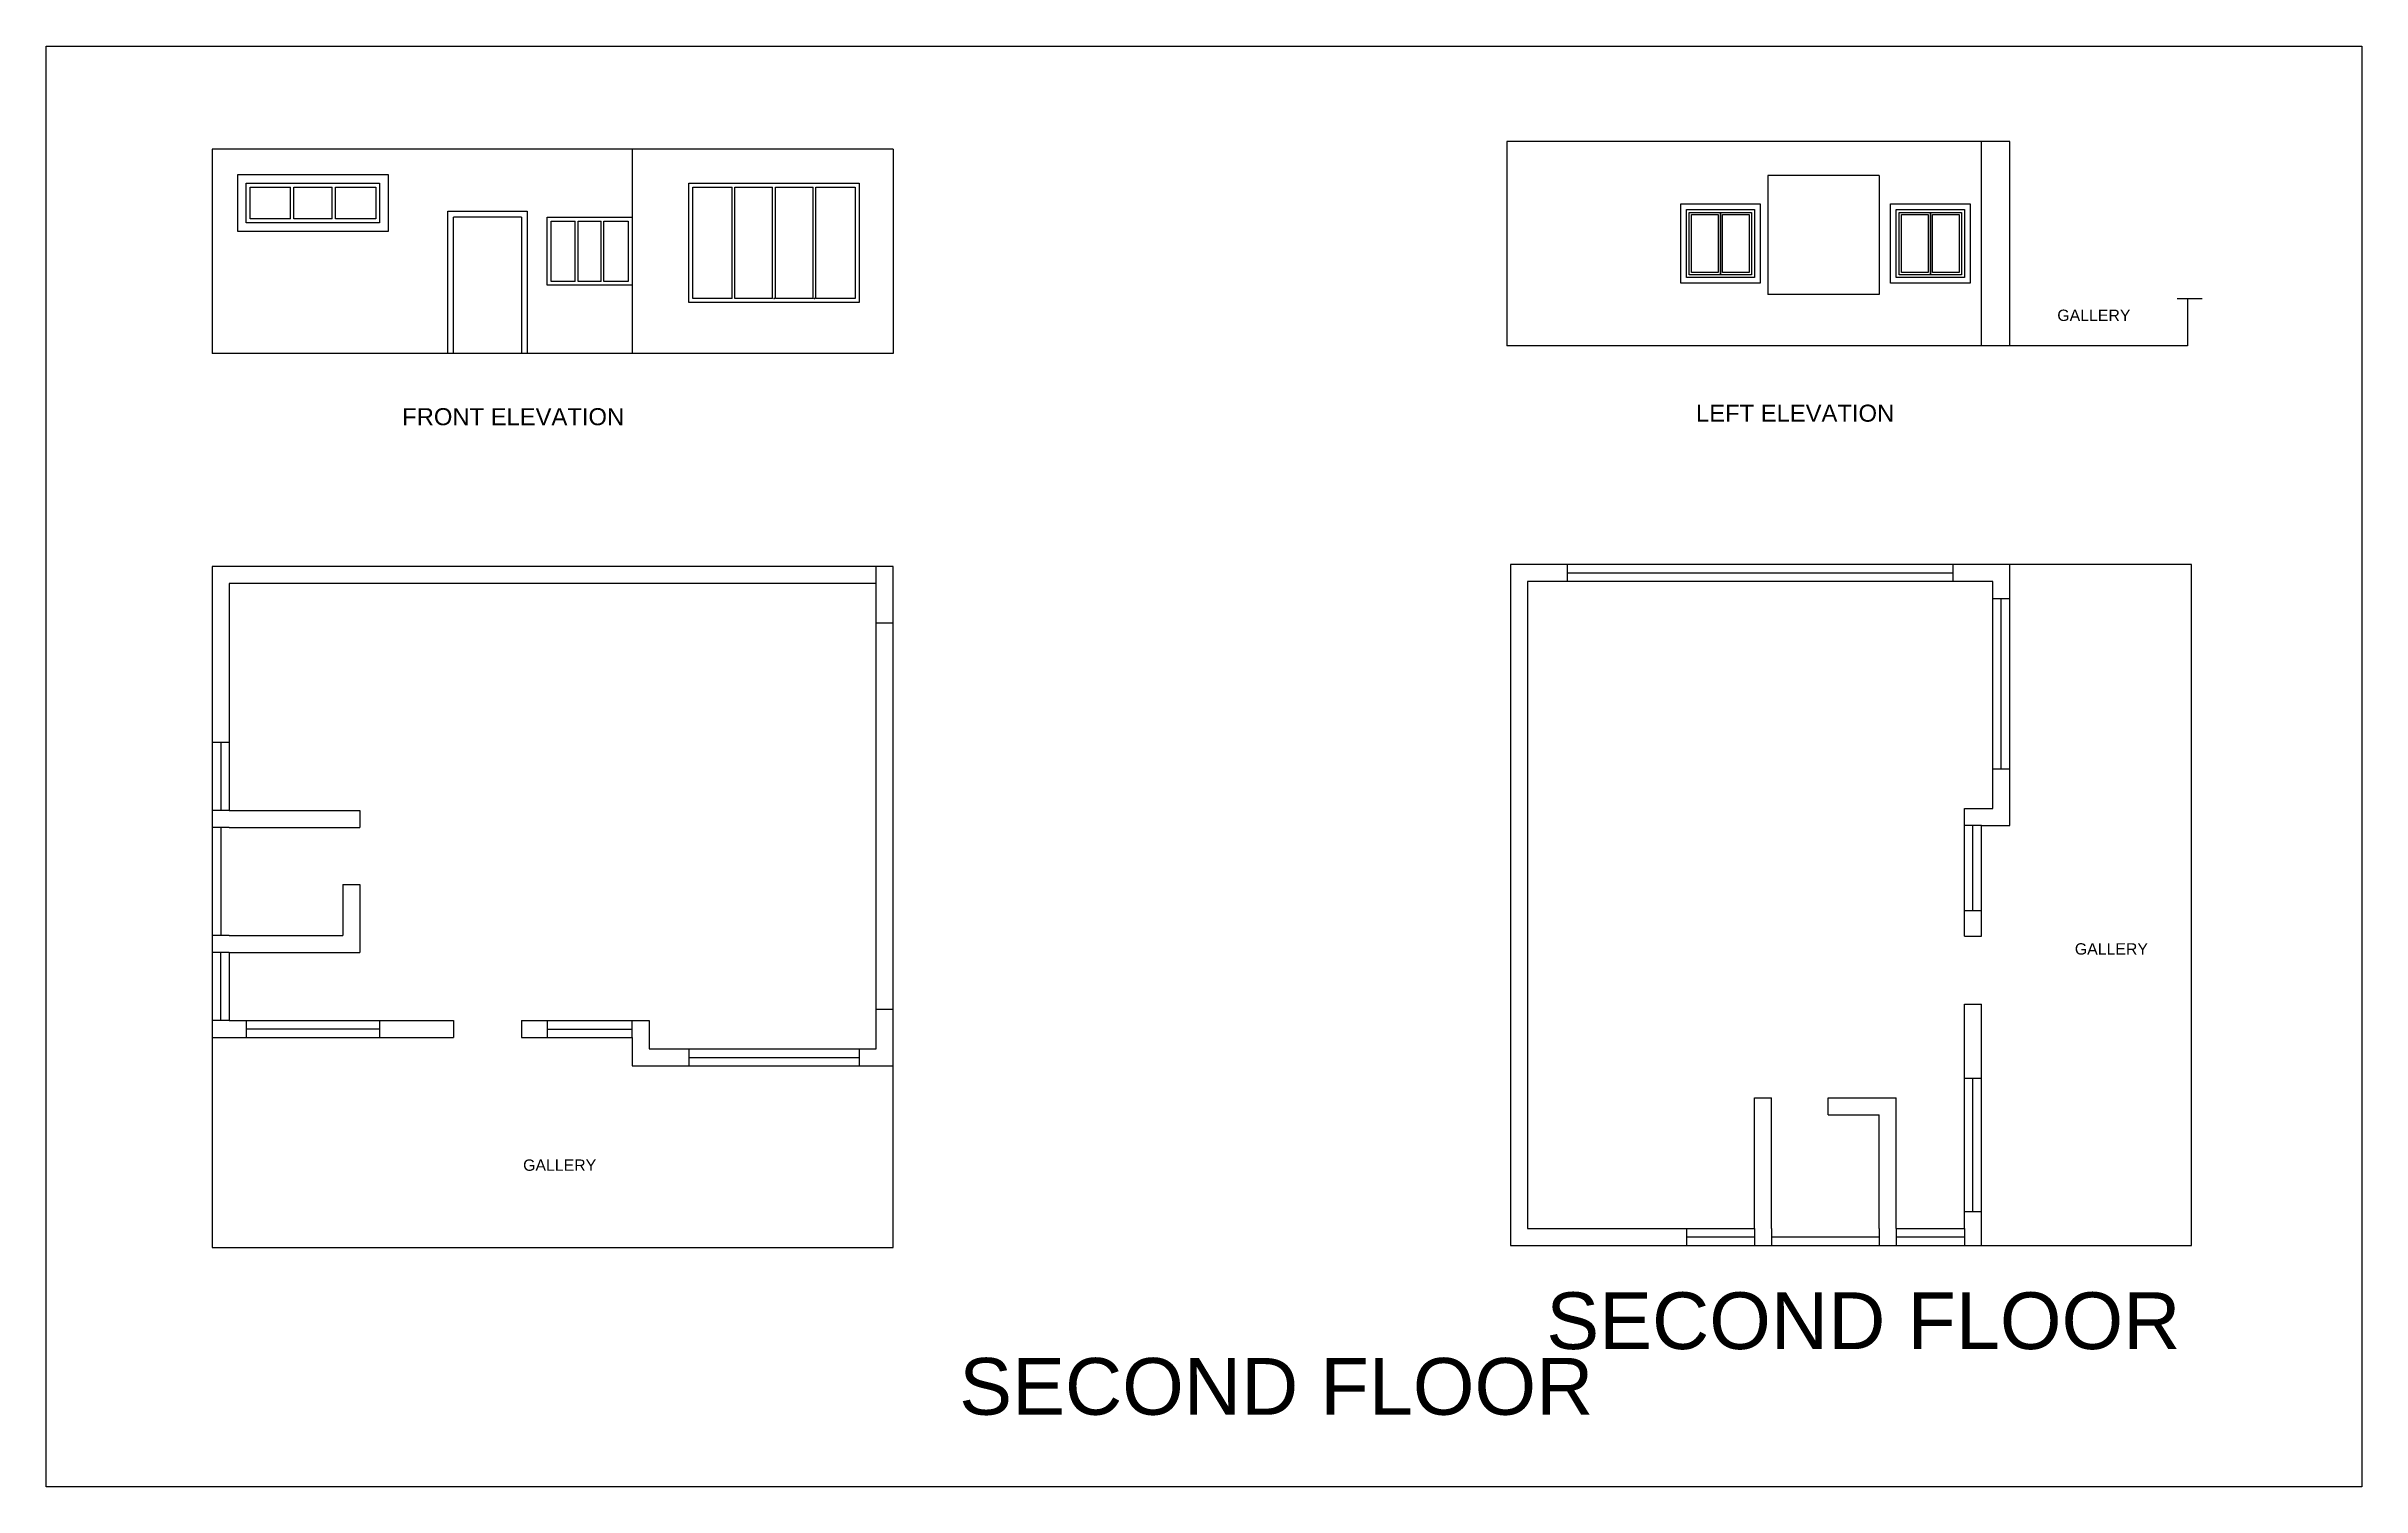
# Model space of a CAD drawing. Header units: millimetres. Extents: x 3147 to 3559, y 1951 to 2086.
# Drawn here: x 3465.21 to 3506.02, y 2039.92 to 2065.3 of the extents above; entities that cross this region are included whole.
import ezdxf

# ---------------------------------------------------------------- set-up
doc = ezdxf.new("R2010")
doc.units = ezdxf.units.MM
doc.styles.get("Standard").update_dxf_attribs({"font": 'arial.ttf'})

msp = doc.modelspace()

# ---------------------------------------------------------------- texts
at = {"attachment_point": 1}
for s, width, heights, insert, char_height in [('GALLERY', 3.5490975, [0], (3500.65162, 2060.65981), 0.2), ('{\\H1.5x;FRONT ELEVATION}^I', 6.3777184, [0.48729], (3471.48219, 2058.92336), 0.2), ('{\\H1.5x;LEFT ELEVATION}^I', 6.3777184, [0.48729], (3494.28397, 2058.98536), 0.2), ('GALLERY', 3.5490975, [0], (3500.96025, 2049.49541), 0.2), ('GALLERY', 3.5490975, [0], (3473.61301, 2045.68588), 0.2), ('SECOND FLOOR', 13.7323687, [0], (3491.64565, 2043.34435), 1), ('SECOND FLOOR', 13.7323687, [0], (3481.29895, 2042.18724), 1)]:
    msp.add_mtext_dynamic_manual_height_columns(s, width=width, gutter_width=1, heights=heights, dxfattribs=dict(at, insert=insert, char_height=char_height))

# ---------------------------------------------------------------- linework, layer by layer
for p, q in [((3490.94739, 2063.62366), (3490.94739, 2060.02366)), ((3499.81387, 2063.62366), (3490.94739, 2063.62366)), ((3499.31387, 2060.02366), (3499.31387, 2063.62366)), ((3499.81387, 2060.02366), (3499.81387, 2063.62366)), ((3468.13506, 2063.48791), (3468.13506, 2059.88791)), ((3480.13506, 2063.48791), (3468.13506, 2063.48791)), ((3475.53506, 2063.48791), (3475.53506, 2059.88791)), ((3480.13506, 2063.48791), (3480.13506, 2059.88791)), ((3468.80506, 2062.25791), (3468.80506, 2062.81791)), ((3468.80506, 2062.81791), (3469.51173, 2062.81791)), ((3469.51173, 2062.25791), (3469.51173, 2062.81791)), ((3469.57173, 2062.81791), (3470.2484, 2062.81791)), ((3469.57173, 2062.25791), (3469.57173, 2062.81791)), ((3470.2484, 2062.25791), (3470.2484, 2062.81791)), ((3470.3084, 2062.81791), (3471.01506, 2062.81791)), ((3470.3084, 2062.25791), (3470.3084, 2062.81791)), ((3471.01506, 2062.81791), (3471.01506, 2062.25791)), ((3476.60506, 2060.85791), (3476.60506, 2062.81791)), ((3476.60506, 2062.81791), (3477.29506, 2062.81791)), ((3477.29506, 2060.85791), (3477.29506, 2062.81791)), ((3477.34506, 2062.81791), (3478.00954, 2062.81791)), ((3477.34506, 2060.85791), (3477.34506, 2062.81791)), ((3478.00954, 2060.85791), (3478.00954, 2062.81791)), ((3478.05954, 2062.81791), (3478.72454, 2062.81791)), ((3478.05954, 2060.85791), (3478.05954, 2062.81791)), ((3478.72454, 2060.85791), (3478.72454, 2062.81791)), ((3478.77454, 2062.81791), (3479.46506, 2062.81791)), ((3478.77454, 2060.85791), (3478.77454, 2062.81791)), ((3479.46506, 2062.81791), (3479.46506, 2060.85791)), ((3497.51387, 2063.02366), (3495.54739, 2063.02366)), ((3495.54739, 2063.02366), (3495.54739, 2060.92366)), ((3497.51387, 2063.02366), (3497.51387, 2060.92366)), ((3469.51173, 2062.25791), (3468.80506, 2062.25791)), ((3470.2484, 2062.25791), (3469.57173, 2062.25791)), ((3471.01506, 2062.25791), (3470.3084, 2062.25791)), ((3473.58506, 2062.28791), (3472.38506, 2062.28791)), ((3474.10506, 2061.15791), (3474.10506, 2062.21791)), ((3474.10506, 2062.21791), (3474.5334, 2062.21791)), ((3474.5334, 2061.15791), (3474.5334, 2062.21791)), ((3474.5834, 2062.21791), (3474.98673, 2062.21791)), ((3474.5834, 2061.15791), (3474.5834, 2062.21791)), ((3474.98673, 2061.15791), (3474.98673, 2062.21791)), ((3475.03673, 2062.21791), (3475.46506, 2062.21791)), ((3475.03673, 2061.15791), (3475.03673, 2062.21791)), ((3475.46506, 2062.21791), (3475.46506, 2061.15791)), ((3474.5334, 2061.15791), (3474.10506, 2061.15791)), ((3474.98673, 2061.15791), (3474.5834, 2061.15791)), ((3475.46506, 2061.15791), (3475.03673, 2061.15791)), ((3477.29506, 2060.85791), (3476.60506, 2060.85791)), ((3478.00954, 2060.85791), (3477.34506, 2060.85791)), ((3478.72454, 2060.85791), (3478.05954, 2060.85791)), ((3479.46506, 2060.85791), (3478.77454, 2060.85791)), ((3497.51387, 2060.92366), (3495.54739, 2060.92366)), ((3502.76225, 2060.85394), (3503.20489, 2060.85394)), ((3502.94739, 2060.86218), (3502.94739, 2060.02366)), ((3480.13506, 2059.88791), (3468.13506, 2059.88791)), ((3502.94739, 2060.02366), (3490.94739, 2060.02366)), ((3480.13506, 2056.13303), (3468.13506, 2056.13303)), ((3468.13506, 2056.13303), (3468.13506, 2044.13303)), ((3468.43506, 2055.83303), (3468.43506, 2051.83303)), ((3479.83506, 2055.83303), (3468.43506, 2055.83303)), ((3468.43506, 2055.83303), (3468.43506, 2051.83303)), ((3480.13506, 2044.13303), (3480.13506, 2056.13303)), ((3503.01387, 2056.16953), (3491.01387, 2056.16953)), ((3491.01387, 2056.16953), (3491.01387, 2044.16953)), ((3491.31387, 2055.86953), (3491.31387, 2044.46953)), ((3492.01387, 2056.16953), (3492.01387, 2055.86953)), ((3492.01387, 2056.01953), (3498.81387, 2056.01953)), ((3498.81387, 2055.86953), (3498.81387, 2056.16953)), ((3499.51387, 2051.86953), (3499.51387, 2055.86953)), ((3499.81387, 2051.56953), (3499.81387, 2056.16953)), ((3503.01387, 2044.16953), (3503.01387, 2056.16953)), ((3499.51387, 2055.56953), (3499.81387, 2055.56953)), ((3499.66387, 2052.56953), (3499.66387, 2055.56953)), ((3480.13506, 2055.13303), (3479.83506, 2055.13303)), ((3468.43506, 2053.03303), (3468.13506, 2053.03303)), ((3468.28506, 2053.03303), (3468.28506, 2051.83303)), ((3499.51387, 2052.56953), (3499.81387, 2052.56953)), ((3468.43506, 2051.83303), (3468.13506, 2051.83303)), ((3468.43506, 2051.83303), (3470.73506, 2051.83303)), ((3470.73506, 2051.83303), (3470.73506, 2051.53303)), ((3499.01387, 2049.61953), (3499.01387, 2051.86953)), ((3499.01387, 2051.86953), (3499.51387, 2051.86953)), ((3468.43506, 2051.53303), (3468.13506, 2051.53303)), ((3468.28506, 2051.53303), (3468.28506, 2049.63303)), ((3468.43506, 2051.53303), (3470.43506, 2051.53303)), ((3470.43506, 2051.53303), (3470.73506, 2051.53303)), ((3499.31387, 2051.56953), (3499.01387, 2051.56953)), ((3499.16387, 2050.06953), (3499.16387, 2051.56953)), ((3499.31387, 2049.61953), (3499.31387, 2051.56953)), ((3499.31387, 2051.56953), (3499.81387, 2051.56953)), ((3499.31387, 2051.56953), (3499.81387, 2051.56953)), ((3470.43506, 2050.53303), (3470.43506, 2049.63303)), ((3470.43506, 2050.53303), (3470.73506, 2050.53303)), ((3470.73506, 2050.53303), (3470.73506, 2049.33303)), ((3499.01387, 2050.06953), (3499.31387, 2050.06953)), ((3468.43506, 2049.63303), (3468.13506, 2049.63303)), ((3468.43506, 2049.33303), (3468.13506, 2049.33303)), ((3468.28506, 2048.13303), (3468.28506, 2049.33303)), ((3468.43506, 2049.63303), (3470.43506, 2049.63303)), ((3468.43506, 2049.33303), (3468.43506, 2048.13303)), ((3468.43506, 2049.33303), (3470.73506, 2049.33303)), ((3499.01387, 2049.61953), (3499.31387, 2049.61953)), ((3468.43506, 2048.13303), (3468.13506, 2048.13303)), ((3468.43506, 2048.13303), (3472.38506, 2048.13303)), ((3468.73506, 2048.13303), (3468.73506, 2047.83303)), ((3471.08506, 2048.13303), (3471.08506, 2047.83303)), ((3472.38506, 2048.13303), (3472.38506, 2047.83303)), ((3473.58506, 2048.13303), (3475.83506, 2048.13303)), ((3473.58506, 2048.13303), (3473.58506, 2047.83303)), ((3474.03506, 2048.13303), (3474.03506, 2047.83303)), ((3475.53506, 2047.83303), (3475.53506, 2048.13303)), ((3475.83506, 2048.13303), (3475.83506, 2047.63303)), ((3479.83506, 2048.33303), (3480.13506, 2048.33303)), ((3499.01387, 2044.46953), (3499.01387, 2048.41953)), ((3499.01387, 2048.41953), (3499.31387, 2048.41953)), ((3499.31387, 2044.16953), (3499.31387, 2048.41953)), ((3468.13506, 2047.83303), (3472.38506, 2047.83303)), ((3471.08506, 2047.98303), (3468.73506, 2047.98303)), ((3473.58506, 2047.83303), (3475.53506, 2047.83303)), ((3474.03506, 2047.98303), (3475.53506, 2047.98303)), ((3475.53506, 2047.83303), (3475.53506, 2047.33303)), ((3475.53506, 2047.83303), (3475.53506, 2047.33303)), ((3475.53506, 2047.33303), (3480.13506, 2047.33303)), ((3475.83506, 2047.63303), (3479.83506, 2047.63303)), ((3476.53506, 2047.63303), (3476.53506, 2047.33303)), ((3476.53506, 2047.48303), (3479.53506, 2047.48303)), ((3479.53506, 2047.63303), (3479.53506, 2047.33303)), ((3499.01387, 2047.11953), (3499.31387, 2047.11953)), ((3499.16387, 2044.76953), (3499.16387, 2047.11953)), ((3495.31387, 2044.46953), (3495.31387, 2046.76953)), ((3495.31387, 2046.76953), (3495.61387, 2046.76953)), ((3495.61387, 2046.46953), (3495.61387, 2046.76953)), ((3495.61387, 2044.46953), (3495.61387, 2046.46953)), ((3496.61387, 2046.76953), (3497.81387, 2046.76953)), ((3496.61387, 2046.46953), (3496.61387, 2046.76953)), ((3496.61387, 2046.46953), (3497.51387, 2046.46953)), ((3497.51387, 2044.46953), (3497.51387, 2046.46953)), ((3497.81387, 2044.46953), (3497.81387, 2046.76953)), ((3491.31387, 2044.46953), (3495.31387, 2044.46953)), ((3491.31387, 2044.46953), (3495.31387, 2044.46953)), ((3494.11387, 2044.46953), (3494.11387, 2044.16953)), ((3495.31387, 2044.46953), (3495.31387, 2044.16953)), ((3495.61387, 2044.46953), (3495.61387, 2044.16953)), ((3497.51387, 2044.46953), (3497.51387, 2044.16953)), ((3497.81387, 2044.46953), (3499.01387, 2044.46953)), ((3497.81387, 2044.46953), (3497.81387, 2044.16953)), ((3499.01387, 2044.76953), (3499.31387, 2044.76953)), ((3499.01387, 2044.46953), (3499.01387, 2044.16953)), ((3468.13506, 2044.13303), (3480.13506, 2044.13303)), ((3491.01387, 2044.16953), (3503.01387, 2044.16953)), ((3494.11387, 2044.31953), (3495.31387, 2044.31953)), ((3495.61387, 2044.31953), (3497.51387, 2044.31953)), ((3497.81387, 2044.31953), (3499.01387, 2044.31953))]:
    msp.add_line(p, q)
at = {"extrusion": (0, 0, -1)}
msp.add_line((3479.83506, 2055.83303), (3479.83506, 2056.13303), dxfattribs=at)
for points in [[(3465.2102, 2065.29923), (3506.01603, 2065.29923), (3506.01603, 2039.91977), (3465.2102, 2039.91977)], [(3471.23506, 2063.03791), (3471.23506, 2062.03791), (3468.58506, 2062.03791), (3468.58506, 2063.03791)], [(3471.08506, 2062.88791), (3471.08506, 2062.18791), (3468.73506, 2062.18791), (3468.73506, 2062.88791)], [(3479.53506, 2062.88791), (3479.53506, 2060.78791), (3476.53506, 2060.78791), (3476.53506, 2062.88791)], [(3494.01387, 2062.52366), (3495.41387, 2062.52366), (3495.41387, 2061.12366), (3494.01387, 2061.12366)], [(3494.11387, 2062.42366), (3495.31387, 2062.42366), (3495.31387, 2061.22366), (3494.11387, 2061.22366)], [(3494.16387, 2062.37366), (3495.26387, 2062.37366), (3495.26387, 2061.27366), (3494.16387, 2061.27366)], [(3494.16387, 2062.37366), (3494.71387, 2062.37366), (3494.71387, 2061.27366), (3494.16387, 2061.27366)], [(3494.20387, 2062.33366), (3494.67387, 2062.33366), (3494.67387, 2061.31366), (3494.20387, 2061.31366)], [(3494.71387, 2062.37366), (3495.26387, 2062.37366), (3495.26387, 2061.27366), (3494.71387, 2061.27366)], [(3494.75387, 2062.33366), (3495.22387, 2062.33366), (3495.22387, 2061.31366), (3494.75387, 2061.31366)], [(3497.71387, 2062.52366), (3499.11387, 2062.52366), (3499.11387, 2061.12366), (3497.71387, 2061.12366)], [(3497.81387, 2062.42366), (3499.01387, 2062.42366), (3499.01387, 2061.22366), (3497.81387, 2061.22366)], [(3497.86387, 2062.37366), (3498.96387, 2062.37366), (3498.96387, 2061.27366), (3497.86387, 2061.27366)], [(3497.86387, 2062.37366), (3498.41387, 2062.37366), (3498.41387, 2061.27366), (3497.86387, 2061.27366)], [(3497.90387, 2062.33366), (3498.37387, 2062.33366), (3498.37387, 2061.31366), (3497.90387, 2061.31366)], [(3498.41387, 2062.37366), (3498.96387, 2062.37366), (3498.96387, 2061.27366), (3498.41387, 2061.27366)], [(3498.45387, 2062.33366), (3498.92387, 2062.33366), (3498.92387, 2061.31366), (3498.45387, 2061.31366)], [(3475.53506, 2062.28791), (3475.53506, 2061.08791), (3474.03506, 2061.08791), (3474.03506, 2062.28791)]]:
    msp.add_lwpolyline(points, close=True)
for points in [[(3472.28506, 2059.88791), (3472.28506, 2062.39164), (3473.68506, 2062.39164), (3473.68506, 2059.88791)], [(3472.38506, 2059.88791), (3472.38506, 2062.28791)], [(3473.58506, 2062.28791), (3473.58506, 2059.88791)], [(3479.83506, 2047.63303), (3479.83506, 2055.83303)], [(3499.51387, 2055.86953), (3491.31387, 2055.86953)]]:
    msp.add_lwpolyline(points)
for p in [(3478.03506, 2060.85791), (3478.75006, 2060.85791)]:
    msp.add_point(p)

msp.set_redraw_order([(e.dxf.handle, doc.entitydb.next_handle()) for e in msp.query("TEXT MTEXT ATTDEF DIMENSION ARC_DIMENSION")])  # texts and dimensions are drawn at this point

doc.saveas('drawing.dxf')
